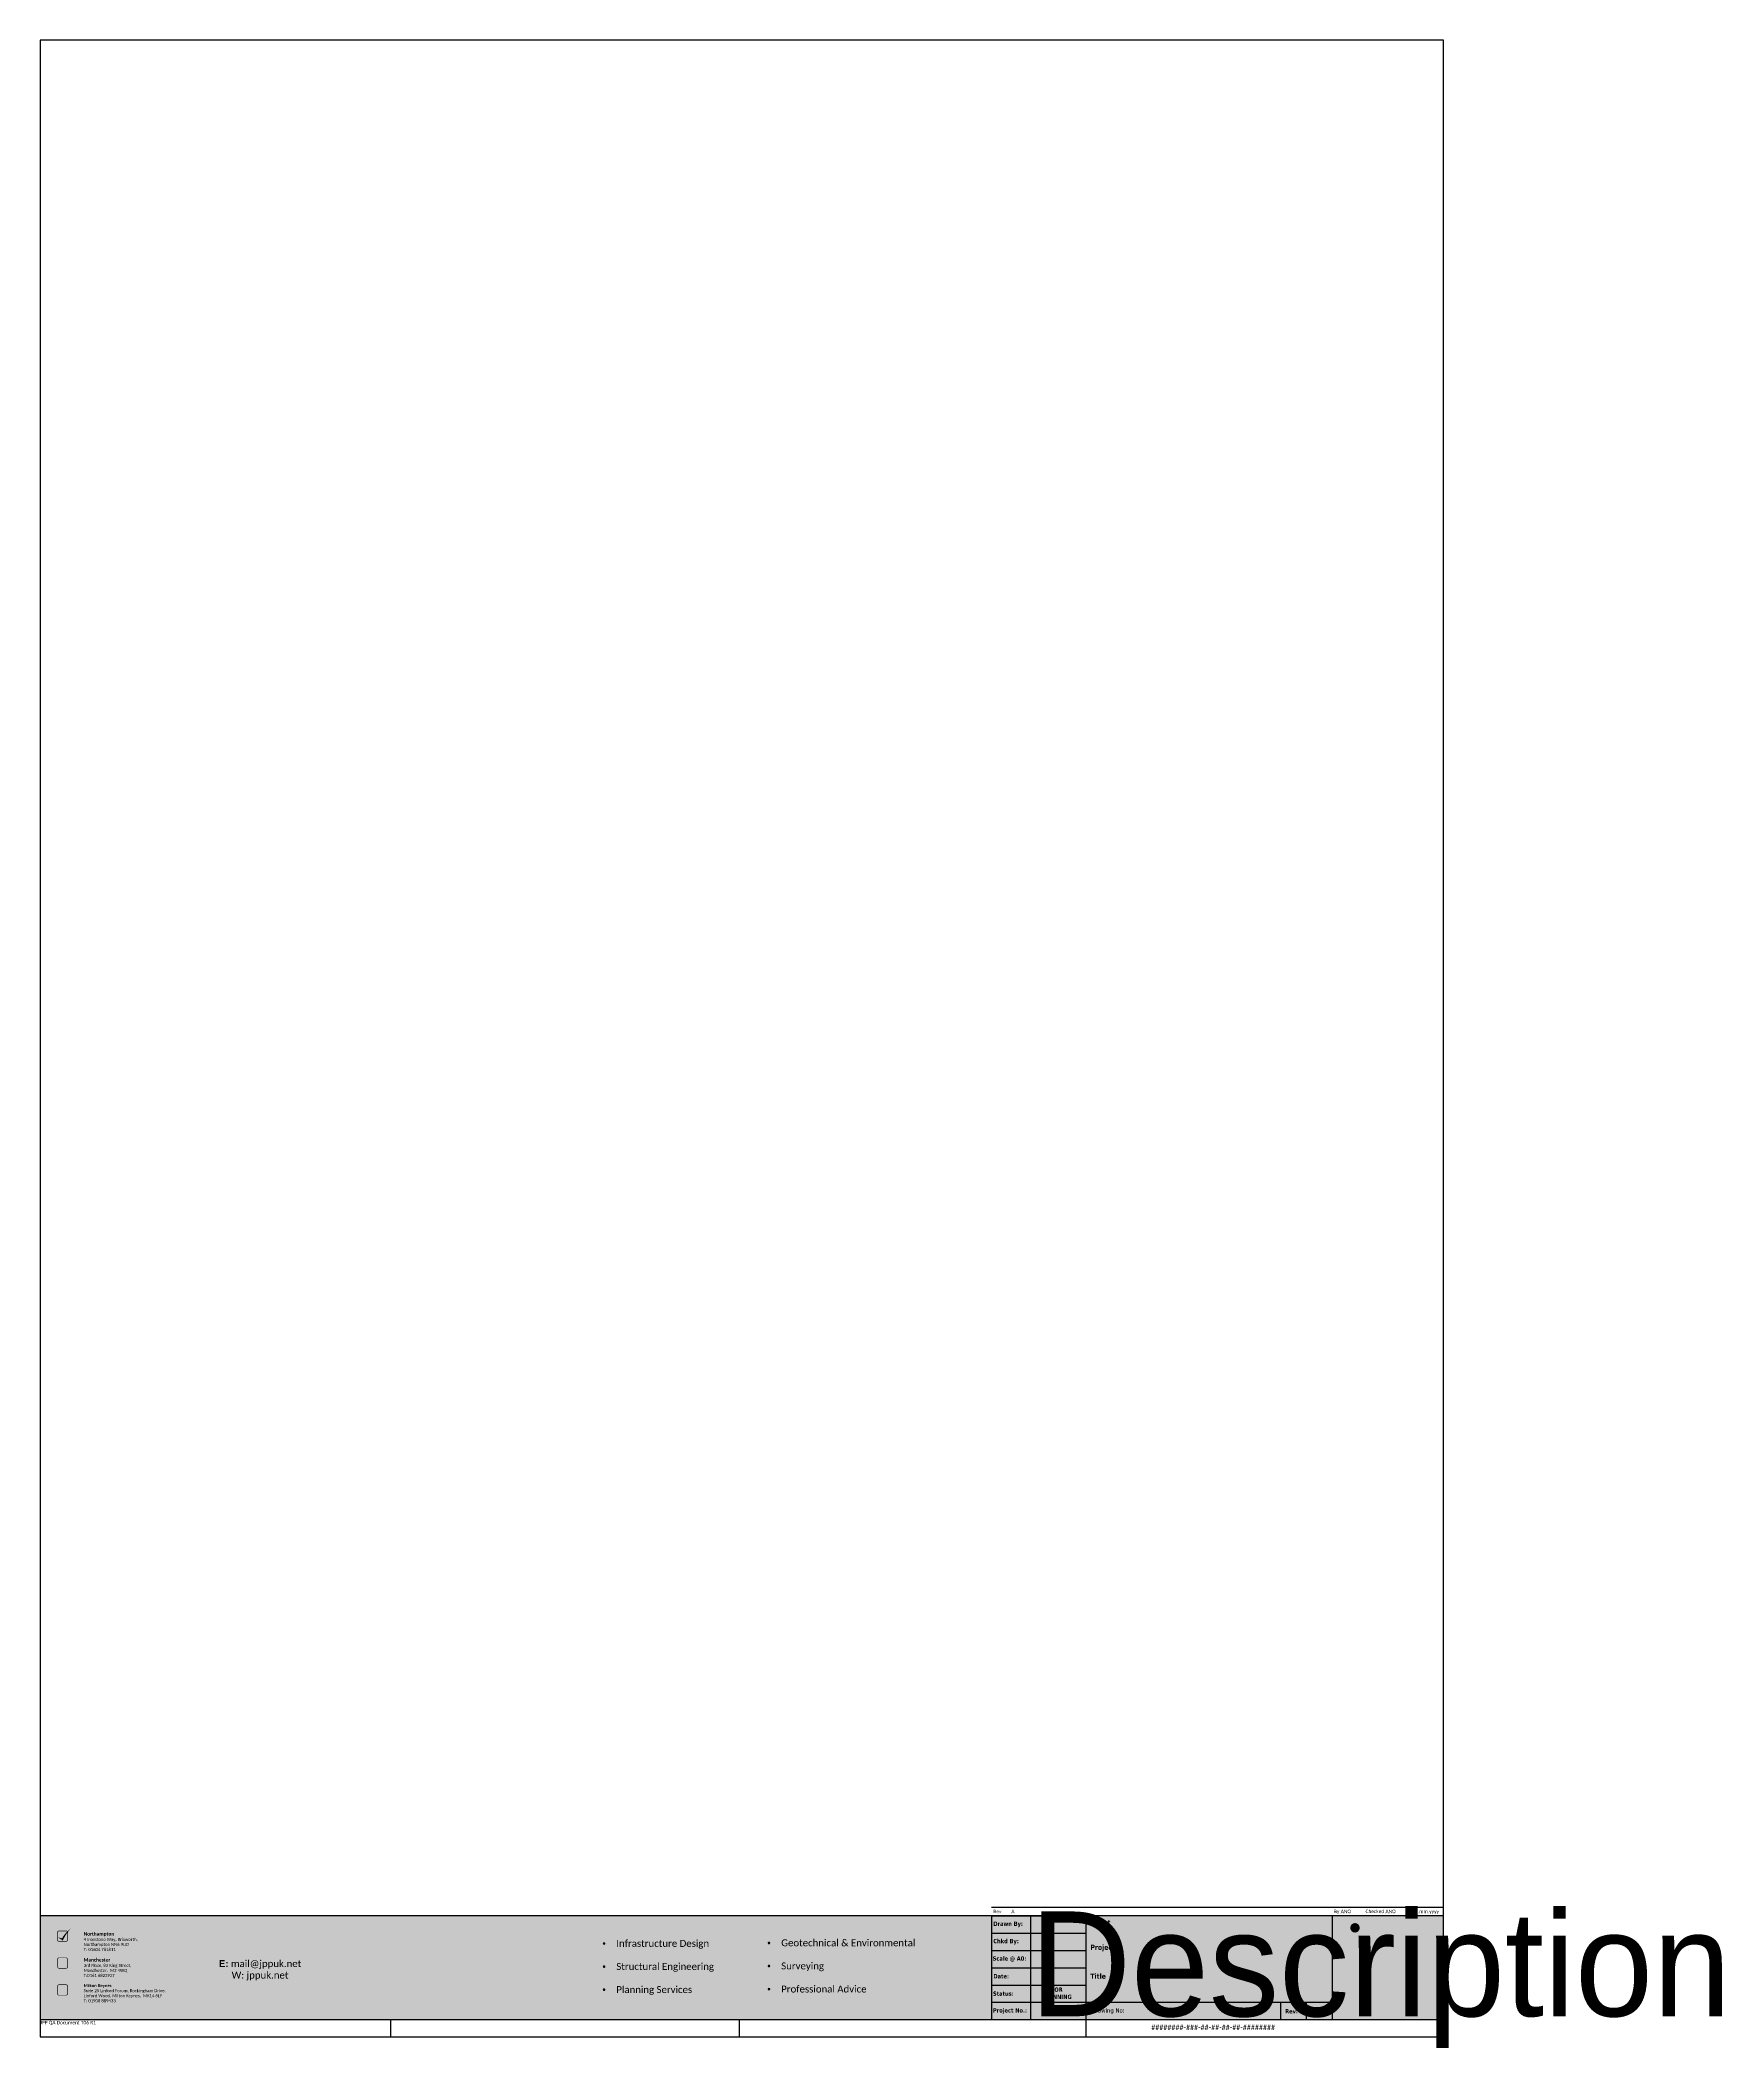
# Paper-space layout 'CIV_A0P' of a CAD drawing. Extents: x 45 to 1016, y -4 to 1155.
import ezdxf
from ezdxf.enums import TextEntityAlignment as Align

# ---------------------------------------------------------------- set-up
doc = ezdxf.new("R2018")
doc.units = 0
doc.layers.get('0').update_dxf_attribs({"linetype": 'CONTINUOUS'})
doc.layers.get('Defpoints').update_dxf_attribs({"linetype": 'CONTINUOUS'})
for name, color, linetype in [('JPP_Mask', 7, 'CONTINUOUS'), ('JPP_Mask Text', 7, 'CONTINUOUS'), ('Margin', 7, 'CONTINUOUS'), ('Spacing Lines', 162, 'CONTINUOUS')]:
    doc.layers.add(name, color=color, linetype=linetype)
doc.styles.get("Standard").update_dxf_attribs({"font": 'calibri.ttf', "height": 2})
doc.styles.add('STANDARD NON ANNOTATIVE', font='calibri.ttf')

# ---------------------------------------------------------------- blocks, each defined once
blk = doc.blocks.new('*U38')
at = {"linetype": 'Continuous'}
h = blk.add_hatch(color=255, dxfattribs=at)
h.dxf.hatch_style = 1
edge = h.paths.add_edge_path()
edge.add_spline(control_points=[(92.08065671607395, 161.9571101049189), (93.64705671607393, 161.7555101049189), (95.21345671607392, 161.5539101049189), (96.77985671607391, 161.3523101049189), (97.62225671607393, 160.7499101049189), (97.37745671607394, 158.7027101049189), (96.53985671607393, 158.342710104919), (90.75825671607393, 158.5827101049189), (87.26625671607394, 158.7027101049189), (83.04921671607394, 158.7027101049189), (78.71145671607394, 158.7027101049189), (75.10017671607395, 158.5827101049189), (71.72793671607397, 158.342710104919), (70.88505671607393, 158.7027101049189), (70.64337671607396, 160.7499101049189), (71.48697671607397, 161.3523101049189), (72.33009671607397, 161.4731101049189), (73.17321671607397, 161.5939101049189), (74.01633671607397, 161.7147101049189), (78.47049671607394, 162.317110104919), (78.59145671607394, 163.519510104919), (78.59145671607394, 172.190709104919), (78.59145671607394, 189.4531087715857), (78.59145671607394, 206.7155084382524), (78.59145671607394, 223.977908104919), (78.59145671607394, 228.674708104919), (78.59145671607394, 229.2747081049189), (75.33921671607396, 231.4467081049189), (74.97889671607396, 231.6875081049188), (74.61857671607396, 231.9283081049189), (74.25825671607396, 232.1691081049188), (73.77537671607396, 232.6491081049189), (73.77537671607396, 233.976308104919), (74.37921671607396, 234.3339081049189), (77.51145671607395, 235.6587081049189), (83.16921671607395, 238.548308104919), (86.30145671607394, 240.8403081049189), (87.02385671607394, 240.8403081049189), (87.50625671607395, 240.5979081049189), (87.74385671607394, 239.9955081049189), (87.50625671607395, 237.825908104919), (87.26625671607394, 236.023508104919), (87.26625671607394, 234.4539081049189), (87.26625671607394, 233.6115081049189), (87.50625671607395, 232.8915081049189), (88.34865671607395, 232.8915081049189), (89.91345671607394, 233.6115081049189), (97.49985671607394, 238.548308104919), (105.2086557160739, 238.548308104919), (117.371855716074, 238.548308104919), (125.198255716074, 228.674708104919), (125.198255716074, 216.5115081049189), (125.198255716074, 199.771509104919), (112.917455716074, 187.728309104919), (95.81505671607394, 187.728309104919), (93.64785671607393, 187.728309104919), (90.27585671607395, 187.9659091049189), (89.19105671607394, 188.208309104919), (88.10625671607394, 187.9659091049189), (87.50625671607395, 187.365909104919), (87.50625671607395, 184.836309104919), (87.50625671607395, 180.621109104919), (87.50625671607395, 176.405909104919), (87.50625671607395, 172.190709104919), (87.50625671607395, 163.6419101049189), (87.74385671607394, 162.557110104919), (92.08065671607395, 161.9571101049189)], knot_values=[0, 0, 0, 0, 1, 1, 1, 2, 2, 2, 3, 3, 3, 4, 4, 4, 5, 5, 5, 6, 6, 6, 7, 7, 7, 8, 8, 8, 9, 9, 9, 10, 10, 10, 11, 11, 11, 12, 12, 12, 13, 13, 13, 14, 14, 14, 15, 15, 15, 16, 16, 16, 17, 17, 17, 18, 18, 18, 19, 19, 19, 20, 20, 20, 21, 21, 21, 22, 22, 22, 22], weights=[1, 1, 1, 1, 1, 1, 1, 1, 1, 1, 1, 1, 1, 1, 1, 1, 1, 1, 1, 1, 1, 1, 1, 1, 1, 1, 1, 1, 1, 1, 1, 1, 1, 1, 1, 1, 1, 1, 1, 1, 1, 1, 1, 1, 1, 1, 1, 1, 1, 1, 1, 1, 1, 1, 1, 1, 1, 1, 1, 1, 1, 1, 1, 1, 1, 1, 1], degree=3, periodic=0)
edge = h.paths.add_edge_path()
edge.add_spline(control_points=[(22.657298716074, 231.4467081049189), (22.29601871607397, 231.6875081049188), (21.93473871607395, 231.9283081049189), (21.57345871607393, 232.1691081049188), (21.09441871607396, 232.6491081049189), (21.09441871607396, 233.976308104919), (21.69273871607393, 234.3339081049189), (24.82377771607395, 235.6587081049189), (30.48441771607395, 238.548308104919), (33.61665771607395, 240.8403081049189), (34.33761771607396, 240.8403081049189), (34.81953771607394, 240.5979081049189), (35.05953771607395, 239.9955081049189), (34.81953771607394, 237.825908104919), (34.57953771607396, 236.023508104919), (34.57953771607396, 234.4539081049189), (34.57953771607396, 233.6115081049189), (34.81953771607394, 232.8915081049189), (35.66409771607397, 232.8915081049189), (37.23273771607396, 233.6115081049189), (44.81505771607394, 238.548308104919), (52.52241771607396, 238.548308104919), (64.69113771607394, 238.548308104919), (72.51345671607393, 228.674708104919), (72.51345671607393, 216.5115081049189), (72.51345671607393, 199.771509104919), (60.23337771607393, 187.728309104919), (43.13241771607395, 187.728309104919), (40.96305771607393, 187.728309104919), (37.59177771607395, 187.9659091049189), (36.50601771607396, 188.208309104919), (35.42241771607394, 187.9659091049189), (34.81953771607394, 187.365909104919), (34.81953771607394, 184.836309104919), (34.81953771607394, 180.621109104919), (34.81953771607394, 176.405909104919), (34.81953771607394, 172.190709104919), (34.81953771607394, 163.6419101049189), (35.05953771607395, 162.557110104919), (39.39537771607394, 161.9571101049189), (40.96193771607398, 161.7555101049189), (42.52849771607399, 161.5539101049189), (44.095057716074, 161.3523101049189), (44.93337771607395, 160.7499101049189), (44.69505771607393, 158.7027101049189), (43.85337771607394, 158.342710104919), (38.07177771607394, 158.5827101049189), (34.57953771607396, 158.7027101049189), (30.36441771607394, 158.7027101049189), (26.03145771607393, 158.7027101049189), (22.41537871607395, 158.5827101049189), (19.04241871607394, 158.342710104919), (18.20049871607395, 158.7027101049189), (17.95857871607393, 160.7499101049189), (18.80049871607395, 161.3523101049189), (19.64481871607398, 161.4731101049189), (20.489138716074, 161.5939101049189), (21.33345871607401, 161.7147101049189), (25.78953771607394, 162.317110104919), (25.91049771607396, 163.519510104919), (25.91049771607396, 172.190709104919), (25.91049771607396, 189.4531087715857), (25.91049771607396, 206.7155084382524), (25.91049771607396, 223.977908104919), (25.91049771607396, 228.674708104919), (25.91049771607396, 229.2747081049189), (22.65729871607397, 231.4467081049189)], knot_values=[0, 0, 0, 0, 1, 1, 1, 2, 2, 2, 3, 3, 3, 4, 4, 4, 5, 5, 5, 6, 6, 6, 7, 7, 7, 8, 8, 8, 9, 9, 9, 10, 10, 10, 11, 11, 11, 12, 12, 12, 13, 13, 13, 14, 14, 14, 15, 15, 15, 16, 16, 16, 17, 17, 17, 18, 18, 18, 19, 19, 19, 20, 20, 20, 21, 21, 21, 22, 22, 22, 22], weights=[1, 1, 1, 1, 1, 1, 1, 1, 1, 1, 1, 1, 1, 1, 1, 1, 1, 1, 1, 1, 1, 1, 1, 1, 1, 1, 1, 1, 1, 1, 1, 1, 1, 1, 1, 1, 1, 1, 1, 1, 1, 1, 1, 1, 1, 1, 1, 1, 1, 1, 1, 1, 1, 1, 1, 1, 1, 1, 1, 1, 1, 1, 1, 1, 1, 1, 1], degree=3, periodic=0)
edge = h.paths.add_edge_path()
edge.add_spline(control_points=[(14.71377871607393, 233.6835081049189), (15.51177871607393, 233.6835081049189), (16.15209871607397, 233.359508104919), (16.31145871607393, 232.7235081049189), (15.99177871607392, 227.1291081049189), (15.67305871607394, 219.465908104919), (15.67305871607394, 212.911508104919), (15.67305871607394, 200.0275084382523), (15.67305871607394, 187.1435087715856), (15.67305871607394, 174.2595091049189), (15.67305871607394, 162.7635101049189), (14.55441871607394, 154.7715101049189), (12.31665871607393, 149.3412701049189), (7.52337871607395, 137.843830104919), (-0.9366212839260584, 130.1751101049189), (-11.95886128392604, 123.305111104919), (-13.87790128392604, 123.626471104919), (-14.83694128392605, 125.384471104919), (-14.19950128392605, 126.9809511049189), (-10.04462128392606, 129.0538311049189), (-7.009821283926073, 131.616790104919), (-4.773021283926056, 134.171590104919), (0.9785787160739403, 140.878390104919), (3.856658716073952, 152.3763101049189), (3.856658716073952, 171.864309104919), (3.856658716073952, 185.2819087715856), (3.856658716073952, 198.6995084382523), (3.856658716073952, 212.117108104919), (3.856658716073952, 218.3499081049189), (3.856658716073952, 219.146708104919), (-0.4623812839260495, 222.0219081049189), (-0.9402212839260073, 222.3411081049189), (-1.418061283925994, 222.660308104919), (-1.89590128392598, 222.979508104919), (-2.537901283926033, 223.6155081049189), (-2.537901283926033, 225.3723081049189), (-1.738221283926066, 225.852308104919), (1.937618716073956, 227.1291081049189), (11.04273871607396, 231.2883081049189), (14.71377871607393, 233.6835081049189)], knot_values=[0, 0, 0, 0, 1, 1, 1, 2, 2, 2, 3, 3, 3, 4, 4, 4, 5, 5, 5, 6, 6, 6, 7, 7, 7, 8, 8, 8, 9, 9, 9, 10, 10, 10, 11, 11, 11, 12, 12, 12, 13, 13, 13, 13], weights=[1, 1, 1, 1, 1, 1, 1, 1, 1, 1, 1, 1, 1, 1, 1, 1, 1, 1, 1, 1, 1, 1, 1, 1, 1, 1, 1, 1, 1, 1, 1, 1, 1, 1, 1, 1, 1, 1, 1, 1], degree=3, periodic=0)
edge = h.paths.add_edge_path(flags=16)
edge.add_spline(control_points=[(38.43273771607394, 194.349909104919), (40.84305771607393, 192.545109104919), (44.57409771607396, 191.7003091049189), (47.10633771607394, 191.7003091049189), (56.98017771607394, 191.7003091049189), (62.75889771607396, 200.8563091049189), (62.75889771607396, 213.3819081049189), (62.75889771607396, 223.0155081049189), (57.34113771607394, 232.7691081049189), (46.50177771607395, 232.7691081049189), (41.32209771607396, 232.7691081049189), (37.59177771607395, 230.8371081049189), (36.26505771607395, 229.397108104919), (35.18049771607394, 228.0699081049189), (34.81953771607394, 226.2651081049189), (34.81953771607394, 222.290708104919), (34.81953771607394, 215.3851084382522), (34.81953771607394, 208.4795087715855), (34.81953771607394, 201.5739091049189), (34.81953771607394, 197.726709104919), (36.02409771607395, 196.279509104919), (38.43273771607394, 194.349909104919)], knot_values=[0, 0, 0, 0, 1, 1, 1, 2, 2, 2, 3, 3, 3, 4, 4, 4, 5, 5, 5, 6, 6, 6, 7, 7, 7, 7], weights=[1, 1, 1, 1, 1, 1, 1, 1, 1, 1, 1, 1, 1, 1, 1, 1, 1, 1, 1, 1, 1, 1], degree=3, periodic=0)
edge = h.paths.add_edge_path(flags=16)
edge.add_spline(control_points=[(91.11825671607394, 194.349909104919), (93.52785671607393, 192.545109104919), (97.25985671607393, 191.7003091049189), (99.79185671607394, 191.7003091049189), (109.665455716074, 191.7003091049189), (115.444655716074, 200.8563091049189), (115.444655716074, 213.3819081049189), (115.444655716074, 223.0155081049189), (110.027855716074, 232.7691081049189), (99.18705671607395, 232.7691081049189), (94.00785671607395, 232.7691081049189), (90.27585671607395, 230.8371081049189), (88.95105671607394, 229.397108104919), (87.86625671607393, 228.0699081049189), (87.50625671607395, 226.2651081049189), (87.50625671607395, 222.290708104919), (87.50625671607395, 215.3851084382522), (87.50625671607395, 208.4795087715855), (87.50625671607395, 201.5739091049189), (87.50625671607395, 197.726709104919), (88.71105671607393, 196.279509104919), (91.11825671607394, 194.349909104919)], knot_values=[0, 0, 0, 0, 1, 1, 1, 2, 2, 2, 3, 3, 3, 4, 4, 4, 5, 5, 5, 6, 6, 6, 7, 7, 7, 7], weights=[1, 1, 1, 1, 1, 1, 1, 1, 1, 1, 1, 1, 1, 1, 1, 1, 1, 1, 1, 1, 1, 1], degree=3, periodic=0)
h = blk.add_hatch(color=255, dxfattribs=at)
h.dxf.hatch_style = 1
edge = h.paths.add_edge_path()
edge.add_spline(control_points=[(9.315954642082318, 240.7454572409357), (5.525634642082338, 240.7454572409357), (2.453634642082335, 243.8174572409357), (2.453634642082335, 247.6070572409357), (2.453634642082335, 251.3966562409357), (5.525634642082338, 254.4686562409357), (9.315954642082318, 254.4686562409357), (13.1045946420823, 254.4686562409357), (16.17563464208234, 251.3966562409357), (16.17563464208234, 247.6070572409357), (16.17563464208234, 243.8174572409357), (13.1045946420823, 240.7454572409357), (9.315954642082318, 240.7454572409357)], knot_values=[0, 0, 0, 0, 1, 1, 1, 2, 2, 2, 3, 3, 3, 4, 4, 4, 4], degree=3, periodic=0)
blk = doc.blocks.new('Tick')
h = blk.add_hatch(color=255)
h.dxf.hatch_style = 1
edge = h.paths.add_edge_path()
edge.add_arc((-5.204367551032647, -6.02161254090349), 7.273209859221451, 43.46078129643911, 69.72699878945099, ccw=False)
edge.add_arc((27.82063008397041, -13.85638007394441), 30.57179190117827, 139.0172680132614, 155.1704723704244, ccw=False)
edge.add_arc((18.71639133113672, -11.11990909727949), 22.24964404842879, 128.9088510307224, 148.8767391847138)
edge.add_arc((-2.508906315269996, -5.014471870476584), 5.818153347749766, 68.01265408962024, 91.72696884095329)
blk = doc.blocks.new('*U45')
at = {"layer": 'JPP_Mask', "true_color": 0x014b92}
h = blk.add_hatch(color=154, dxfattribs=at)
h.dxf.hatch_style = 1
h.paths.add_polyline_path([(829.9924569496284, 25.00039319691443), (829.9924569496284, 85.00034658961144), (19.99245694962818, 85.00034658961144), (19.99245694962818, 25.00039319691443)])
at = {"color": 255}
for p, q in [((569.2500000000001, 74.99999999999994), (623.7500000000002, 74.99999999999994)), ((569.2500000000001, 64.99999999999994), (623.7500000000002, 64.99999999999996)), ((569.2500000000001, 54.99999999999994), (623.7500000000001, 54.99999999999994)), ((569.2500000000001, 44.99999999999994), (623.7500000000001, 44.99999999999995)), ((569.2500000000001, 34.99999999999994), (766.0985445640983, 34.99999999999994))]:
    blk.add_line(p, q, dxfattribs=at)
at = {"color": 255, "const_width": 0.35}
for points in [[(30.92001600095273, 70.23664705152058), (34.92001600095273, 70.23664705152058, 0.414213562373095), (35.92001600095273, 71.23664705152058), (35.92001600095273, 75.23664705152058, 0.414213562373095), (34.92001600095273, 76.23664705152058), (30.92001600095273, 76.23664705152058, 0.414213562373095), (29.92001600095273, 75.23664705152058), (29.92001600095273, 71.23664705152058, 0.414213562373095)], [(30.92001600095273, 54.68449148460448), (34.92001600095273, 54.68449148460448, 0.414213562373095), (35.92001600095273, 55.68449148460448), (35.92001600095273, 59.68449148460448, 0.414213562373095), (34.92001600095273, 60.68449148460448), (30.92001600095273, 60.68449148460448, 0.414213562373095), (29.92001600095273, 59.68449148460448), (29.92001600095273, 55.68449148460448, 0.414213562373095)], [(30.92001600095273, 39.13233405969984), (34.92001600095273, 39.13233405969984, 0.414213562373095), (35.92001600095273, 40.13233405969984), (35.92001600095273, 44.13233405969984, 0.414213562373095), (34.92001600095273, 45.13233405969984), (30.92001600095273, 45.13233405969984, 0.414213562373095), (29.92001600095273, 44.13233405969984), (29.92001600095273, 40.13233405969984, 0.414213562373095)]]:
    blk.add_lwpolyline(points, format="xyb", close=True, dxfattribs=at)
at = {"layer": 'Defpoints'}
for p, q in [((222.5, 15), (222.5, 25)), ((423.75, 15), (423.75, 25)), ((623.75, 15), (623.75, 24.99999999999994))]:
    blk.add_line(p, q, dxfattribs=at)
at = {"layer": 'Spacing Lines', "color": 255}
for p, q in [((569.2500000000001, 84.99995339269704), (623.7500000000001, 84.99995339269692)), ((569.2500000000001, 84.99995339269704), (569.2500000000001, 24.99999999999996)), ((591.7500000000001, 84.99995339269704), (591.7500000000001, 24.99999999999996)), ((623.75, 24.99999999999996), (623.7500000000001, 84.99995339269698)), ((766.0985445640983, 24.99999999999994), (766.0985445640983, 84.99995339269695)), ((736.0985445640983, 24.99999999999994), (736.0985445640985, 34.99999999999994)), ((751.0985445640983, 24.99999999999994), (751.0985445640983, 34.99999999999994))]:
    blk.add_line(p, q, dxfattribs=at)
blk.add_lwpolyline([(830.0000000000001, 24.99999999999994), (830, 84.99995339269695), (20, 84.99995339269695), (20, 25), (830.0000000000001, 24.99999999999994)], dxfattribs=at)
at = {"color": 255, "xscale": 0.4, "yscale": 0.4, "zscale": 0.4}
blk.add_blockref('*U38', (775.2824904754216, -21.0153444122457), dxfattribs=at)
at = {"layer": 'JPP_Mask', "color": 255}
blk.add_blockref('Tick', (32.89715637534267, 71.54821757311348), dxfattribs=at)
at = {"color": 255, "attachment_point": 4, "style": 'STANDARD NON ANNOTATIVE'}
for s, insert, char_height, width in [('{\\fTahoma|b1|i0|c0|p34;Drawn By:}', (570.2208023054152, 79.99995339269704), 2.5, 25.72530956927631), ('{\\fTahoma|b1|i0|c0|p34;Client}', (626.2500000000001, 81.0380477818433), 3, 27.20992598392013), ('{\\fTahoma|b1|i0|c0|p34;Chkd By:}', (570.2208023054152, 69.99995339269704), 2.5, 25.72530956927631), ('{\\fTahoma|b1|i0|c0|p34;Scale @ A0:}', (569.8808732418784, 60.02372244852619), 2.5, 25.72530956927631), ('{\\fTahoma|b1|i0|c0|p34;Project}', (626.25, 66.33978012088645), 3, 27.20992598392013), ('{\\fTahoma|b1|i0|c0|p34;Date:}', (570.2689255465084, 50.02372244852619), 2.5, 25.72530956927631), ('{\\fTahoma|b1|i0|c0|p34;Title}', (626.2500000000001, 50.06898341168564), 3, 27.20992598392013), ('{\\fTahoma|b1|i0|c0|p34;Status:}', (570.0288971194702, 39.99995339269704), 2.5, 25.72530956927631), ('{\\fTahoma|b1|i0|c0|p34;Project No.:}', (570.0288971194702, 29.9999766963485), 2.5, 25.72530956927631), ('{\\fTahoma|b0|i0|c0|p34;Drawing No:}', (626.9321027800197, 29.99999999999995), 2.5, 39.18354897948348), ('{\\fTahoma|b1|i0|c0|p34;Rev:}', (738.708529054537, 29.80680128678699), 2.5, 25.72530956927631)]:
    blk.add_mtext(s, dxfattribs=dict(at, insert=insert, char_height=char_height, width=width))
at = {"color": 154, "true_color": 0x004a91, "insert": (45.10676900991916, 55.27594615984086), "char_height": 2, "width": 49.24617388058323, "attachment_point": 4}
blk.add_mtext('{\\fCalibri|b1|i0|c0|p34;\\C255;Northampton\\P\\fCalibri|b0|i0|c0|p34;\\H0.875x;4 Ironstone Way, Brixworth,\\PNorthampton NN6 9UD\\PT: 01604 781811\\P\\P\\fCalibri|b1|i0|c0|p34;\\H1.14286x;Manchester\\P\\fCalibri|b0|i0|c0|p34;\\H0.875x;3rd Floor, 82 King Street,\\PManchester.  M2 4WQ\\fCalibri|b1|i0|c0|p34;\\H1.14286x;\\P\\fCalibri|b0|i0|c0|p34;\\H0.875x;T:0161 6822927\\P\\P\\fCalibri|b1|i0|c0|p34;Milton Keynes\\P\\fCalibri|b0|i0|c0|p34;Suite 25 Linford Forum, Rockingham Drive,\\PLinford Wood, Milton Keynes.  MK14 6LY\\PT: 01908 889433}', dxfattribs=at)
at = {"color": 7, "insert": (146.9328488611427, 53.49565392473042), "char_height": 4, "attachment_point": 5, "style": 'STANDARD NON ANNOTATIVE'}
blk.add_mtext_dynamic_manual_height_columns('{\\fArial|b1|i0|c0|p34;\\C255;E:\\fCalibri|b1|i0|c0|p34; \\fCalibri|b0|i0|c0|p34;mail@jppuk.net\\PW: jppuk.net}', width=55.45517971433931, gutter_width=20, heights=[22.08526833368208], dxfattribs=at)
at = {"color": 162, "insert": (20.02039763379707, 24.31468163923), "char_height": 2, "width": 50.24286120221313, "attachment_point": 1}
blk.add_mtext('JPP QA Document T06 R1', dxfattribs=at)
at = {"color": 255}
blk.add_attdef('PROJECTNO', text='', height=3, dxfattribs=at).set_placement((607.75, 29.99999999999995), align=Align.MIDDLE)
at = {"layer": 'Defpoints', "color": 255, "insert": (661.3914060537145, 21.9861538461538), "char_height": 3, "attachment_point": 1, "style": 'STANDARD NON ANNOTATIVE'}
blk.add_mtext_dynamic_manual_height_columns('########-###-##-##-##-##-########', width=72.8660720986004, gutter_width=10, heights=[0], dxfattribs=at)
at = {"layer": 'JPP_Mask', "color": 255}
for tag, p in [('CLIENT1', (648.75, 79.44439999999994)), ('CLIENT2', (648.75, 73.88889999999995)), ('PROJECT1', (648.75, 65.59843103916745)), ('PROJECT2', (648.75, 60.04293103916744)), ('TITLE1', (648.75, 48.93066455588602)), ('PROJECT3', (648.75, 54.48723103916745)), ('TITLE2', (648.75, 43.37147051955213)), ('TITLE3', (648.75, 37.82013391743563))]:
    blk.add_attdef(tag, p, '', height=2.75, dxfattribs=at)
for tag, p in [('CHECKEDBY', (607.7500000000002, 69.99999999999994)), ('DRAWNBY', (607.7500000000001, 79.99997669634843)), ('SCALE', (607.7500000000002, 59.99999999999995)), ('DATE', (607.7500000000001, 49.99999999999994))]:
    blk.add_attdef(tag, text='', height=2, dxfattribs=at).set_placement(p, align=Align.MIDDLE)
at = {"layer": 'JPP_Mask', "color": 255, "style": 'STANDARD NON ANNOTATIVE'}
for tag, p in [('DRAWINGNO.', (658.75, 28.74020836225577)), ('REV.', (752.7482168884181, 28.5421521914393))]:
    blk.add_attdef(tag, p, '', height=3, dxfattribs=at)
at = {"layer": 'Margin', "char_height": 4, "width": 177.4753907440388, "attachment_point": 4}
for s, insert in [('\\pxi-3,l3,t2,3;{\\fSymbol|b0|i0|c2|p18;\\C255;·^I}{\\C255;Infrastructure Design \\P\\P{\\fSymbol|b0|i0|c2|p18;·^I}Structural Engineering\\P\\P{\\fSymbol|b0|i0|c2|p18;·^I}Planning Services}', (344.5759560794272, 55.16699016399699)), ('{\\C255;\\P\\pxi-3,l3,t2,3;{\\fSymbol|b0|i0|c2|p18;·^I}Geotechnical & Environmental\\P\\pi0,l0,tz;\\P\\pi-3,l3,t2,3;{\\fSymbol|b0|i0|c2|p18;·^I}Surveying\\P\\pi0,l0,tz;\\P\\pi-3,l3,t2,3;{\\fSymbol|b0|i0|c2|p18;·^I}Professional Advice}', (439.7856943212087, 59.3251087613925))]:
    blk.add_mtext(s, dxfattribs=dict(at, insert=insert))
blk = doc.blocks.new('*U28')
at = {"layer": 'Defpoints'}
blk.add_lwpolyline([(-112.9999987747785, 4.95625584232036), (147.7500012252215, 4.956255842320362)], dxfattribs=at)
at = {"color": 7}
for tag, p in [('REV', (-101.6024326219642, 2.478127522250418)), ('DRAWN', (88.54819592777358, 2.478127522250418)), ('CHECKED', (114.3435922382244, 2.478914050447656)), ('DATE', (129.7451465951435, 2.480582706642309))]:
    blk.add_attdef(tag, text='', height=2, dxfattribs=at).set_placement(p, align=Align.MIDDLE_LEFT)
at = {"color": 7, "lineweight": 30}
blk.add_attdef('DESCRIPTION', text='', height=2, dxfattribs=at).set_placement((-90.95804787845043, 2.478127522250418), align=Align.MIDDLE_LEFT)
at = {"layer": 'JPP_Mask Text', "char_height": 2, "attachment_point": 4, "style": 'STANDARD NON ANNOTATIVE'}
for s, insert, width in [('{\\fTahoma|b0|i0|c0|p34;Rev}', (-111.9999987747785, 2.478127522250418), 4.397566152814306), ('{\\fTahoma|b0|i0|c0|p34;By}', (84.6117262312323, 2.203812790579207), 10.20884799879764), ('{\\fTahoma|b0|i0|c0|p34;Checked}', (102.8321346995649, 2.49938816348543), 11.51145753865944)]:
    blk.add_mtext(s, dxfattribs=dict(at, insert=insert, width=width))
blk = doc.blocks.new('*U22')
at = {"layer": 'JPP_Mask Text', "color": 255, "insert": (782.3936057420312, 76.56197479977789), "char_height": 2.5, "width": 25.82838635759754, "attachment_point": 5, "style": 'STANDARD NON ANNOTATIVE'}
blk.add_mtext('\\pxqc;{\\fTahoma|b1|i0|c0|p34;FOR\\P\\pq*;PLANNING}', dxfattribs=at)

psp = doc.layouts.new('CIV_A0P')

# ---------------------------------------------------------------- linework, layer by layer
at = {"layer": 'Defpoints'}
psp.add_lwpolyline([(855.0141569771754, 2.119651175835834), (855.0141569771754, 1155.119651175836), (45.01415697717545, 1155.119651175836), (45.01415697717533, 2.119651175835884)], close=True, dxfattribs=at)

# ---------------------------------------------------------------- block references
at = {"layer": 'JPP_Mask'}
for name, p in [('*U45', (25.01415697717534, -12.88034882416422)), ('*U22', (-150.516169035754, -49.20679499604488))]:
    psp.add_blockref(name, p, dxfattribs=at)
ref = psp.add_blockref('*U28', (707.2641551922416, 72.11960536635237), dxfattribs=at)
ref.add_attrib('REV', 'A', dxfattribs={"layer": '0', "color": 7, "height": 2}).set_placement((605.6617225702773, 74.59773288860279), align=Align.MIDDLE_LEFT)
lines = psp.add_mtext('Description', dxfattribs={"layer": '0', "color": 7, "insert": (616.3061073137911, 74.59773288860279), "char_height": 60.50937934481499, "attachment_point": 1})
ref.add_attrib('DESCRIPTION', '', (616.3061073137911, 74.59773288860279)).embed_mtext(lines)
ref.add_attrib('DRAWN', 'ANO', dxfattribs={"layer": '0', "color": 7, "height": 2}).set_placement((795.8123511200151, 74.59773288860279), align=Align.MIDDLE_LEFT)
ref.add_attrib('CHECKED', 'ANO', dxfattribs={"layer": '0', "color": 7, "height": 2}).set_placement((821.6077474304659, 74.59851941680003), align=Align.MIDDLE_LEFT)
ref.add_attrib('DATE', 'dd.mm.yyyy', dxfattribs={"layer": '0', "color": 7, "height": 2}).set_placement((837.0093017873851, 74.60018807299468), align=Align.MIDDLE_LEFT)

doc.saveas('drawing.dxf')
